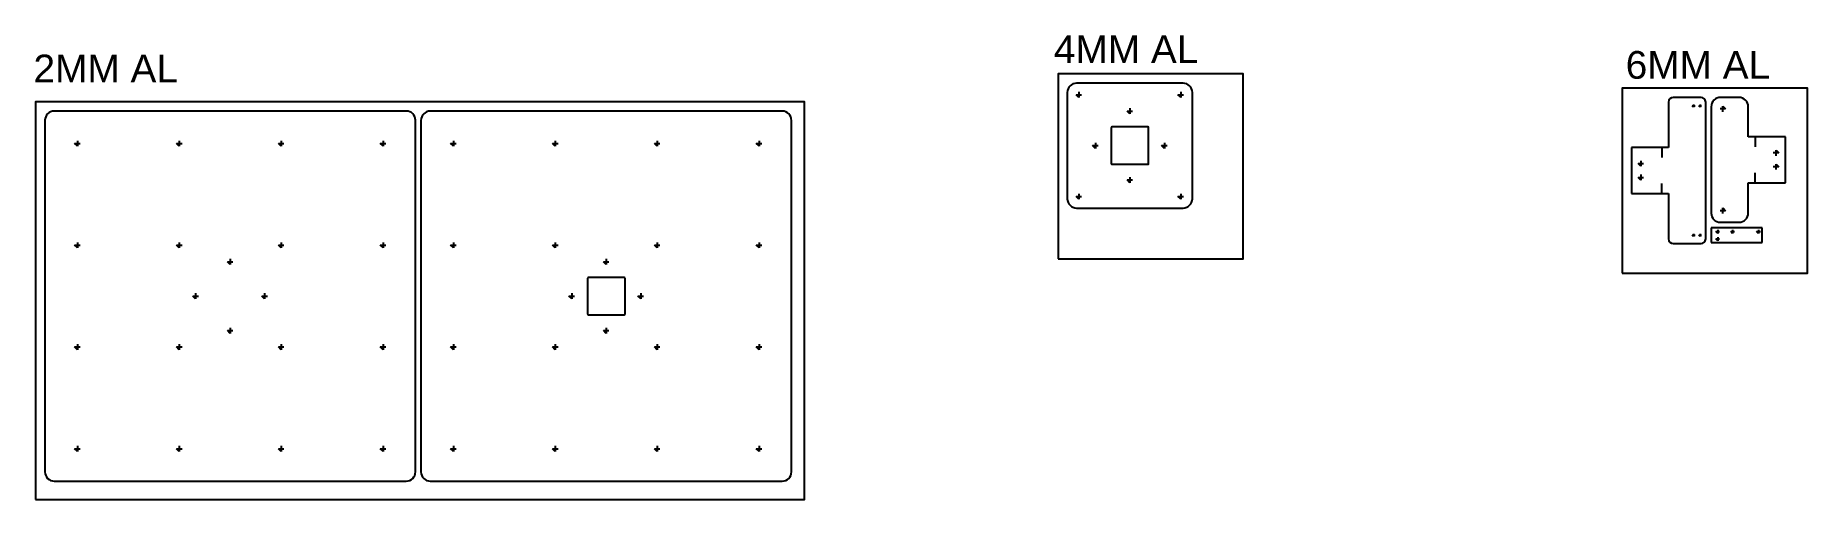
# Model space of a CAD drawing. Header units: inches. Extents: x 1517 to 7040, y -2638 to 1148.
# Drawn here: x 1517 to 3430, y -2638 to -2136 of the extents above; entities that cross this region are included whole.
import ezdxf

# ---------------------------------------------------------------- set-up
doc = ezdxf.new("R2010")
doc.units = ezdxf.units.IN
doc.header["$MEASUREMENT"] = 0
doc.styles.get("Standard").update_dxf_attribs({"font": 'arial.ttf', "height": 10})

msp = doc.modelspace()

# ---------------------------------------------------------------- texts
at = {"char_height": 30, "attachment_point": 1}
for s, insert in [('4MM AL', (2616.72, -2136.202)), ('2MM AL', (1515.14, -2157)), ('6MM AL', (3234.091, -2153.083))]:
    msp.add_mtext_dynamic_manual_height_columns(s, width=174.31058, gutter_width=50, heights=[0], dxfattribs=dict(at, insert=insert))

# ---------------------------------------------------------------- blocks, each defined once
blk = doc.blocks.new('fdfdhgfdd')
at = {"color": 7, "linetype": 'Continuous', "lineweight": 25}
for p, q in [((2242.7, -668.7), (1862.7, -668.7)), ((1852.7, -678.7), (1852.7, -1058.7)), ((2252.7, -1058.7), (2252.7, -678.7)), ((1862.7, -1068.7), (2242.7, -1068.7))]:
    blk.add_line(p, q, dxfattribs=at)
at = {"color": 3}
for p, q in [((1887.7, -706.7), (1884.7, -703.7)), ((1884.7, -703.7), (1890.7, -703.7)), ((1887.7, -700.7), (1887.7, -706.7)), ((1997.7, -706.7), (1994.7, -703.7)), ((1994.7, -703.7), (2000.7, -703.7)), ((1997.7, -700.7), (1997.7, -706.7)), ((2107.7, -706.7), (2104.7, -703.7)), ((2104.7, -703.7), (2110.7, -703.7)), ((2107.7, -700.7), (2107.7, -706.7)), ((2217.7, -706.7), (2214.7, -703.7)), ((2214.7, -703.7), (2220.7, -703.7)), ((2217.7, -700.7), (2217.7, -706.7)), ((1887.7, -816.7), (1884.7, -813.7)), ((1884.7, -813.7), (1890.7, -813.7)), ((1887.7, -810.7), (1887.7, -816.7)), ((1997.7, -816.7), (1994.7, -813.7)), ((1994.7, -813.7), (2000.7, -813.7)), ((1997.7, -810.7), (1997.7, -816.7)), ((2107.7, -816.7), (2104.7, -813.7)), ((2104.7, -813.7), (2110.7, -813.7)), ((2107.7, -810.7), (2107.7, -816.7)), ((2217.7, -816.7), (2214.7, -813.7)), ((2214.7, -813.7), (2220.7, -813.7)), ((2217.7, -810.7), (2217.7, -816.7)), ((2052.7, -834.5), (2049.7, -831.5)), ((2049.7, -831.5), (2055.7, -831.5)), ((2052.7, -828.5), (2052.7, -834.5)), ((2015.4, -871.7), (2012.4, -868.7)), ((2012.4, -868.7), (2018.4, -868.7)), ((2015.4, -865.7), (2015.4, -871.7)), ((2089.9, -871.7), (2086.9, -868.7)), ((2086.9, -868.7), (2092.9, -868.7)), ((2089.9, -865.7), (2089.9, -871.7)), ((2052.7, -909), (2049.7, -906)), ((2049.7, -906), (2055.7, -906)), ((2052.7, -903), (2052.7, -909)), ((1887.7, -926.7), (1884.7, -923.7)), ((1884.7, -923.7), (1890.7, -923.7)), ((1887.7, -920.7), (1887.7, -926.7)), ((1997.7, -926.7), (1994.7, -923.7)), ((1994.7, -923.7), (2000.7, -923.7)), ((1997.7, -920.7), (1997.7, -926.7)), ((2107.7, -926.7), (2104.7, -923.7)), ((2104.7, -923.7), (2110.7, -923.7)), ((2107.7, -920.7), (2107.7, -926.7)), ((2217.7, -926.7), (2214.7, -923.7)), ((2214.7, -923.7), (2220.7, -923.7)), ((2217.7, -920.7), (2217.7, -926.7)), ((1887.7, -1030.7), (1887.7, -1036.7)), ((1997.7, -1030.7), (1997.7, -1036.7)), ((2107.7, -1030.7), (2107.7, -1036.7)), ((2217.7, -1030.7), (2217.7, -1036.7)), ((1887.7, -1036.7), (1884.7, -1033.7)), ((1884.7, -1033.7), (1890.7, -1033.7)), ((1997.7, -1036.7), (1994.7, -1033.7)), ((1994.7, -1033.7), (2000.7, -1033.7)), ((2107.7, -1036.7), (2104.7, -1033.7)), ((2104.7, -1033.7), (2110.7, -1033.7)), ((2217.7, -1036.7), (2214.7, -1033.7)), ((2214.7, -1033.7), (2220.7, -1033.7))]:
    blk.add_line(p, q, dxfattribs=at)
at = {"color": 7, "linetype": 'Continuous', "lineweight": 25}
for centre, start, end in [((1862.7, -678.7), 90, 180), ((2242.7, -678.7), 0, 90), ((1862.7, -1058.7), 180, 270), ((2242.7, -1058.7), 270, 0)]:
    blk.add_arc(centre, 10, start, end, dxfattribs=at)
blk = doc.blocks.new('jhgjghjg')
at = {"color": 7, "linetype": 'Continuous', "lineweight": 25}
for p, q in [((6330.2, -587.6), (5950.2, -587.6)), ((5940.2, -597.6), (5940.2, -977.6)), ((6340.2, -977.6), (6340.2, -597.6)), ((6120, -768.4), (6120, -806.9)), ((6159.5, -767.4), (6121, -767.4)), ((6160.5, -806.9), (6160.5, -768.4)), ((6121, -807.9), (6159.5, -807.9)), ((5950.2, -987.6), (6330.2, -987.6))]:
    blk.add_line(p, q, dxfattribs=at)
at = {"color": 3}
for p, q in [((5975.2, -625.6), (5972.2, -622.6)), ((5972.2, -622.6), (5978.2, -622.6)), ((5975.2, -619.6), (5975.2, -625.6)), ((6085.2, -625.6), (6082.2, -622.6)), ((6082.2, -622.6), (6088.2, -622.6)), ((6085.2, -619.6), (6085.2, -625.6)), ((6195.2, -625.6), (6192.2, -622.6)), ((6192.2, -622.6), (6198.2, -622.6)), ((6195.2, -619.6), (6195.2, -625.6)), ((6305.2, -625.6), (6302.2, -622.6)), ((6302.2, -622.6), (6308.2, -622.6)), ((6305.2, -619.6), (6305.2, -625.6)), ((5975.2, -735.6), (5972.2, -732.6)), ((5972.2, -732.6), (5978.2, -732.6)), ((5975.2, -729.6), (5975.2, -735.6)), ((6085.2, -735.6), (6082.2, -732.6)), ((6082.2, -732.6), (6088.2, -732.6)), ((6085.2, -729.6), (6085.2, -735.6)), ((6195.2, -735.6), (6192.2, -732.6)), ((6192.2, -732.6), (6198.2, -732.6)), ((6195.2, -729.6), (6195.2, -735.6)), ((6305.2, -735.6), (6302.2, -732.6)), ((6302.2, -732.6), (6308.2, -732.6)), ((6305.2, -729.6), (6305.2, -735.6)), ((6140.2, -753.4), (6137.2, -750.4)), ((6137.2, -750.4), (6143.2, -750.4)), ((6140.2, -747.4), (6140.2, -753.4)), ((6103, -790.6), (6100, -787.6)), ((6100, -787.6), (6106, -787.6)), ((6103, -784.6), (6103, -790.6)), ((6177.5, -790.6), (6174.5, -787.6)), ((6174.5, -787.6), (6180.5, -787.6)), ((6177.5, -784.6), (6177.5, -790.6)), ((6140.2, -821.9), (6140.2, -827.9)), ((5975.2, -839.6), (5975.2, -845.6)), ((6085.2, -839.6), (6085.2, -845.6)), ((6140.2, -827.9), (6137.2, -824.9)), ((6137.2, -824.9), (6143.2, -824.9)), ((6195.2, -839.6), (6195.2, -845.6)), ((6305.2, -839.6), (6305.2, -845.6)), ((5975.2, -845.6), (5972.2, -842.6)), ((5972.2, -842.6), (5978.2, -842.6)), ((6085.2, -845.6), (6082.2, -842.6)), ((6082.2, -842.6), (6088.2, -842.6)), ((6195.2, -845.6), (6192.2, -842.6)), ((6192.2, -842.6), (6198.2, -842.6)), ((6305.2, -845.6), (6302.2, -842.6)), ((6302.2, -842.6), (6308.2, -842.6)), ((5975.2, -955.6), (5972.2, -952.6)), ((5972.2, -952.6), (5978.2, -952.6)), ((5975.2, -949.6), (5975.2, -955.6)), ((6085.2, -955.6), (6082.2, -952.6)), ((6082.2, -952.6), (6088.2, -952.6)), ((6085.2, -949.6), (6085.2, -955.6)), ((6195.2, -955.6), (6192.2, -952.6)), ((6192.2, -952.6), (6198.2, -952.6)), ((6195.2, -949.6), (6195.2, -955.6)), ((6305.2, -955.6), (6302.2, -952.6)), ((6302.2, -952.6), (6308.2, -952.6)), ((6305.2, -949.6), (6305.2, -955.6))]:
    blk.add_line(p, q, dxfattribs=at)
at = {"color": 7, "linetype": 'Continuous', "lineweight": 25}
for centre, radius, start, end in [((5950.2, -597.6), 10, 90, 180), ((6330.2, -597.6), 10, 0, 90), ((6121, -768.4), 1, 90, 180), ((6159.5, -768.4), 1, 0, 90), ((6121, -806.9), 1, 180, 270), ((6159.5, -806.9), 1, 270, 0), ((5950.2, -977.6), 10, 180, 270), ((6330.2, -977.6), 10, 270, 0)]:
    blk.add_arc(centre, radius, start, end, dxfattribs=at)
blk = doc.blocks.new('gfgdfdf')
at = {"color": 7, "linetype": 'Continuous', "lineweight": 25}
for p, q in [((3418.2, -821.8), (3303.2, -821.8)), ((3293.2, -831.8), (3293.2, -946.8)), ((3428.2, -946.8), (3428.2, -831.8)), ((3340.5, -870), (3340.5, -908.5)), ((3380, -869), (3341.5, -869)), ((3381, -908.5), (3381, -870)), ((3341.5, -909.5), (3380, -909.5)), ((3303.2, -956.8), (3418.2, -956.8))]:
    blk.add_line(p, q, dxfattribs=at)
at = {"color": 3}
for p, q in [((3305.7, -837.3), (3302.7, -834.3)), ((3302.7, -834.3), (3308.7, -834.3)), ((3305.7, -831.3), (3305.7, -837.3)), ((3415.7, -837.3), (3412.7, -834.3)), ((3412.7, -834.3), (3418.7, -834.3)), ((3415.7, -831.3), (3415.7, -837.3)), ((3360.7, -855), (3357.7, -852)), ((3357.7, -852), (3363.7, -852)), ((3360.7, -849), (3360.7, -855)), ((3323.5, -892.3), (3320.5, -889.3)), ((3320.5, -889.3), (3326.5, -889.3)), ((3323.5, -886.3), (3323.5, -892.3)), ((3398, -892.3), (3395, -889.3)), ((3395, -889.3), (3401, -889.3)), ((3398, -886.3), (3398, -892.3)), ((3360.7, -929.5), (3357.7, -926.5)), ((3357.7, -926.5), (3363.7, -926.5)), ((3360.7, -923.5), (3360.7, -929.5)), ((3305.7, -947.3), (3302.7, -944.3)), ((3302.7, -944.3), (3308.7, -944.3)), ((3305.7, -941.3), (3305.7, -947.3)), ((3415.7, -947.3), (3412.7, -944.3)), ((3412.7, -944.3), (3418.7, -944.3)), ((3415.7, -941.3), (3415.7, -947.3))]:
    blk.add_line(p, q, dxfattribs=at)
at = {"color": 7, "linetype": 'Continuous', "lineweight": 25}
for centre, radius, start, end in [((3303.2, -831.8), 10, 90, 180), ((3418.2, -831.8), 10, 0, 90), ((3341.5, -870), 1, 90, 180), ((3380, -870), 1, 0, 90), ((3341.5, -908.5), 1, 180, 270), ((3380, -908.5), 1, 270, 0), ((3303.2, -946.8), 10, 180, 270), ((3418.2, -946.8), 10, 270, 0)]:
    blk.add_arc(centre, radius, start, end, dxfattribs=at)
blk = doc.blocks.new('fdgdfgfdg')
at = {"color": 7, "linetype": 'Continuous', "lineweight": 25}
for p, q in [((4322.8, -853.8), (4322.8, -886.3)), ((4352.8, -843.8), (4332.8, -843.8)), ((4362.8, -968.8), (4362.8, -853.8)), ((4282.8, -886.3), (4282.8, -936.3)), ((4322.8, -886.3), (4282.8, -886.3)), ((4282.8, -936.3), (4322.8, -936.3)), ((4322.8, -936.3), (4322.8, -968.8)), ((4332.8, -978.8), (4352.8, -978.8))]:
    blk.add_line(p, q, dxfattribs=at)
at = {"color": 3}
for p, q in [((4350.3, -859.3), (4347.3, -856.3)), ((4347.3, -856.3), (4353.3, -856.3)), ((4350.3, -853.3), (4350.3, -859.3)), ((4315.4, -886.3), (4315.4, -897.3)), ((4292.8, -906.8), (4289.8, -903.8)), ((4289.8, -903.8), (4295.8, -903.8)), ((4292.8, -900.8), (4292.8, -906.8)), ((4292.8, -915.8), (4292.8, -921.8)), ((4292.8, -921.8), (4289.8, -918.8)), ((4289.8, -918.8), (4295.8, -918.8)), ((4315.4, -936.3), (4315.4, -925.3)), ((4350.3, -969.3), (4347.3, -966.3)), ((4347.3, -966.3), (4353.3, -966.3)), ((4350.3, -963.3), (4350.3, -969.3))]:
    blk.add_line(p, q, dxfattribs=at)
at = {"color": 7, "linetype": 'Continuous', "lineweight": 25}
for centre, start, end in [((4332.8, -853.8), 90, 180), ((4352.8, -853.8), 0, 90), ((4332.8, -968.8), 180, 270), ((4352.8, -968.8), 270, 0)]:
    blk.add_arc(centre, 10, start, end, dxfattribs=at)
blk = doc.blocks.new('tyryrtyrty')
at = {"color": 7, "linetype": 'Continuous', "lineweight": 25}
for p, q in [((4952.5, -819.8), (4952.5, -868.8)), ((4987.5, -814.8), (4957.5, -814.8)), ((4992.5, -967.8), (4992.5, -819.8)), ((4912.5, -868.8), (4912.5, -918.8)), ((4952.5, -868.8), (4912.5, -868.8)), ((4912.5, -918.8), (4952.5, -918.8)), ((4952.5, -918.8), (4952.5, -967.8)), ((4957.5, -972.8), (4987.5, -972.8))]:
    blk.add_line(p, q, dxfattribs=at)
at = {"color": 3}
for p, q in [((4979.5, -822.3), (4979.5, -825.3)), ((4986.5, -822.3), (4986.5, -825.3)), ((4979.5, -825.3), (4978, -823.8)), ((4978, -823.8), (4981, -823.8)), ((4986.5, -825.3), (4985, -823.8)), ((4985, -823.8), (4988, -823.8)), ((4945, -868.8), (4945, -879.8)), ((4922.5, -889.3), (4919.5, -886.3)), ((4919.5, -886.3), (4925.5, -886.3)), ((4922.5, -883.3), (4922.5, -889.3)), ((4922.5, -898.3), (4922.5, -904.3)), ((4922.5, -904.3), (4919.5, -901.3)), ((4919.5, -901.3), (4925.5, -901.3)), ((4945, -918.8), (4945, -907.8)), ((4979.5, -965.3), (4978, -963.8)), ((4978, -963.8), (4981, -963.8)), ((4979.5, -962.3), (4979.5, -965.3)), ((4986.5, -965.3), (4985, -963.8)), ((4985, -963.8), (4988, -963.8)), ((4986.5, -962.3), (4986.5, -965.3))]:
    blk.add_line(p, q, dxfattribs=at)
at = {"color": 7, "linetype": 'Continuous', "lineweight": 25}
for centre, start, end in [((4957.5, -819.8), 90, 180), ((4987.5, -819.8), 0, 90), ((4957.5, -967.8), 180, 270), ((4987.5, -967.8), 270, 0)]:
    blk.add_arc(centre, 5, start, end, dxfattribs=at)
blk = doc.blocks.new('hdfgdgfd')
at = {"color": 7, "linetype": 'Continuous', "lineweight": 25}
for p, q in [((5533.2, -844), (5478.2, -844)), ((5478.2, -844), (5478.2, -860)), ((5478.2, -860), (5533.2, -860)), ((5533.2, -860), (5533.2, -844))]:
    blk.add_line(p, q, dxfattribs=at)
at = {"color": 3}
for p, q in [((5485.2, -850), (5483.2, -848)), ((5483.2, -848), (5487.2, -848)), ((5485.2, -858), (5483.2, -856)), ((5483.2, -856), (5487.2, -856)), ((5485.2, -846), (5485.2, -850)), ((5485.2, -854), (5485.2, -858)), ((5501.2, -850), (5499.2, -848)), ((5499.2, -848), (5503.2, -848)), ((5501.2, -846), (5501.2, -850)), ((5529.2, -850), (5527.2, -848)), ((5527.2, -848), (5531.2, -848)), ((5529.2, -846), (5529.2, -850))]:
    blk.add_line(p, q, dxfattribs=at)

# ---------------------------------------------------------------- linework, layer by layer
for points in [[(2621.288, -2377.806), (2821.288, -2377.806), (2821.288, -2177.806), (2621.288, -2177.806)], [(3230.438, -2393.253), (3430.438, -2393.253), (3430.438, -2193.253), (3230.438, -2193.253)], [(1517.48, -2638.057), (2347.48, -2638.057), (2347.48, -2208.057), (1517.48, -2208.057)]]:
    msp.add_lwpolyline(points, close=True)

# ---------------------------------------------------------------- block references
at = {"color": 3}
for name, p in [('gfgdfdf', (-661.944, -1366.034)), ('fdfdhgfdd', (-325.186, -1549.325)), ('jhgjghjg', (-4006.747, -1630.441)), ('tyryrtyrty', (-1672.051, -1388.443)), ('hdfgdgfd', (-2151.713, -1500.245))]:
    msp.add_blockref(name, p, dxfattribs=at)
at = {"color": 3, "rotation": 180}
msp.add_blockref('fdgdfgfdg', (7689.258, -3182.066), dxfattribs=at)

msp.set_redraw_order([(e.dxf.handle, doc.entitydb.next_handle()) for e in msp.query("TEXT MTEXT ATTDEF DIMENSION ARC_DIMENSION")])  # texts and dimensions are drawn at this point

doc.saveas('drawing.dxf')
